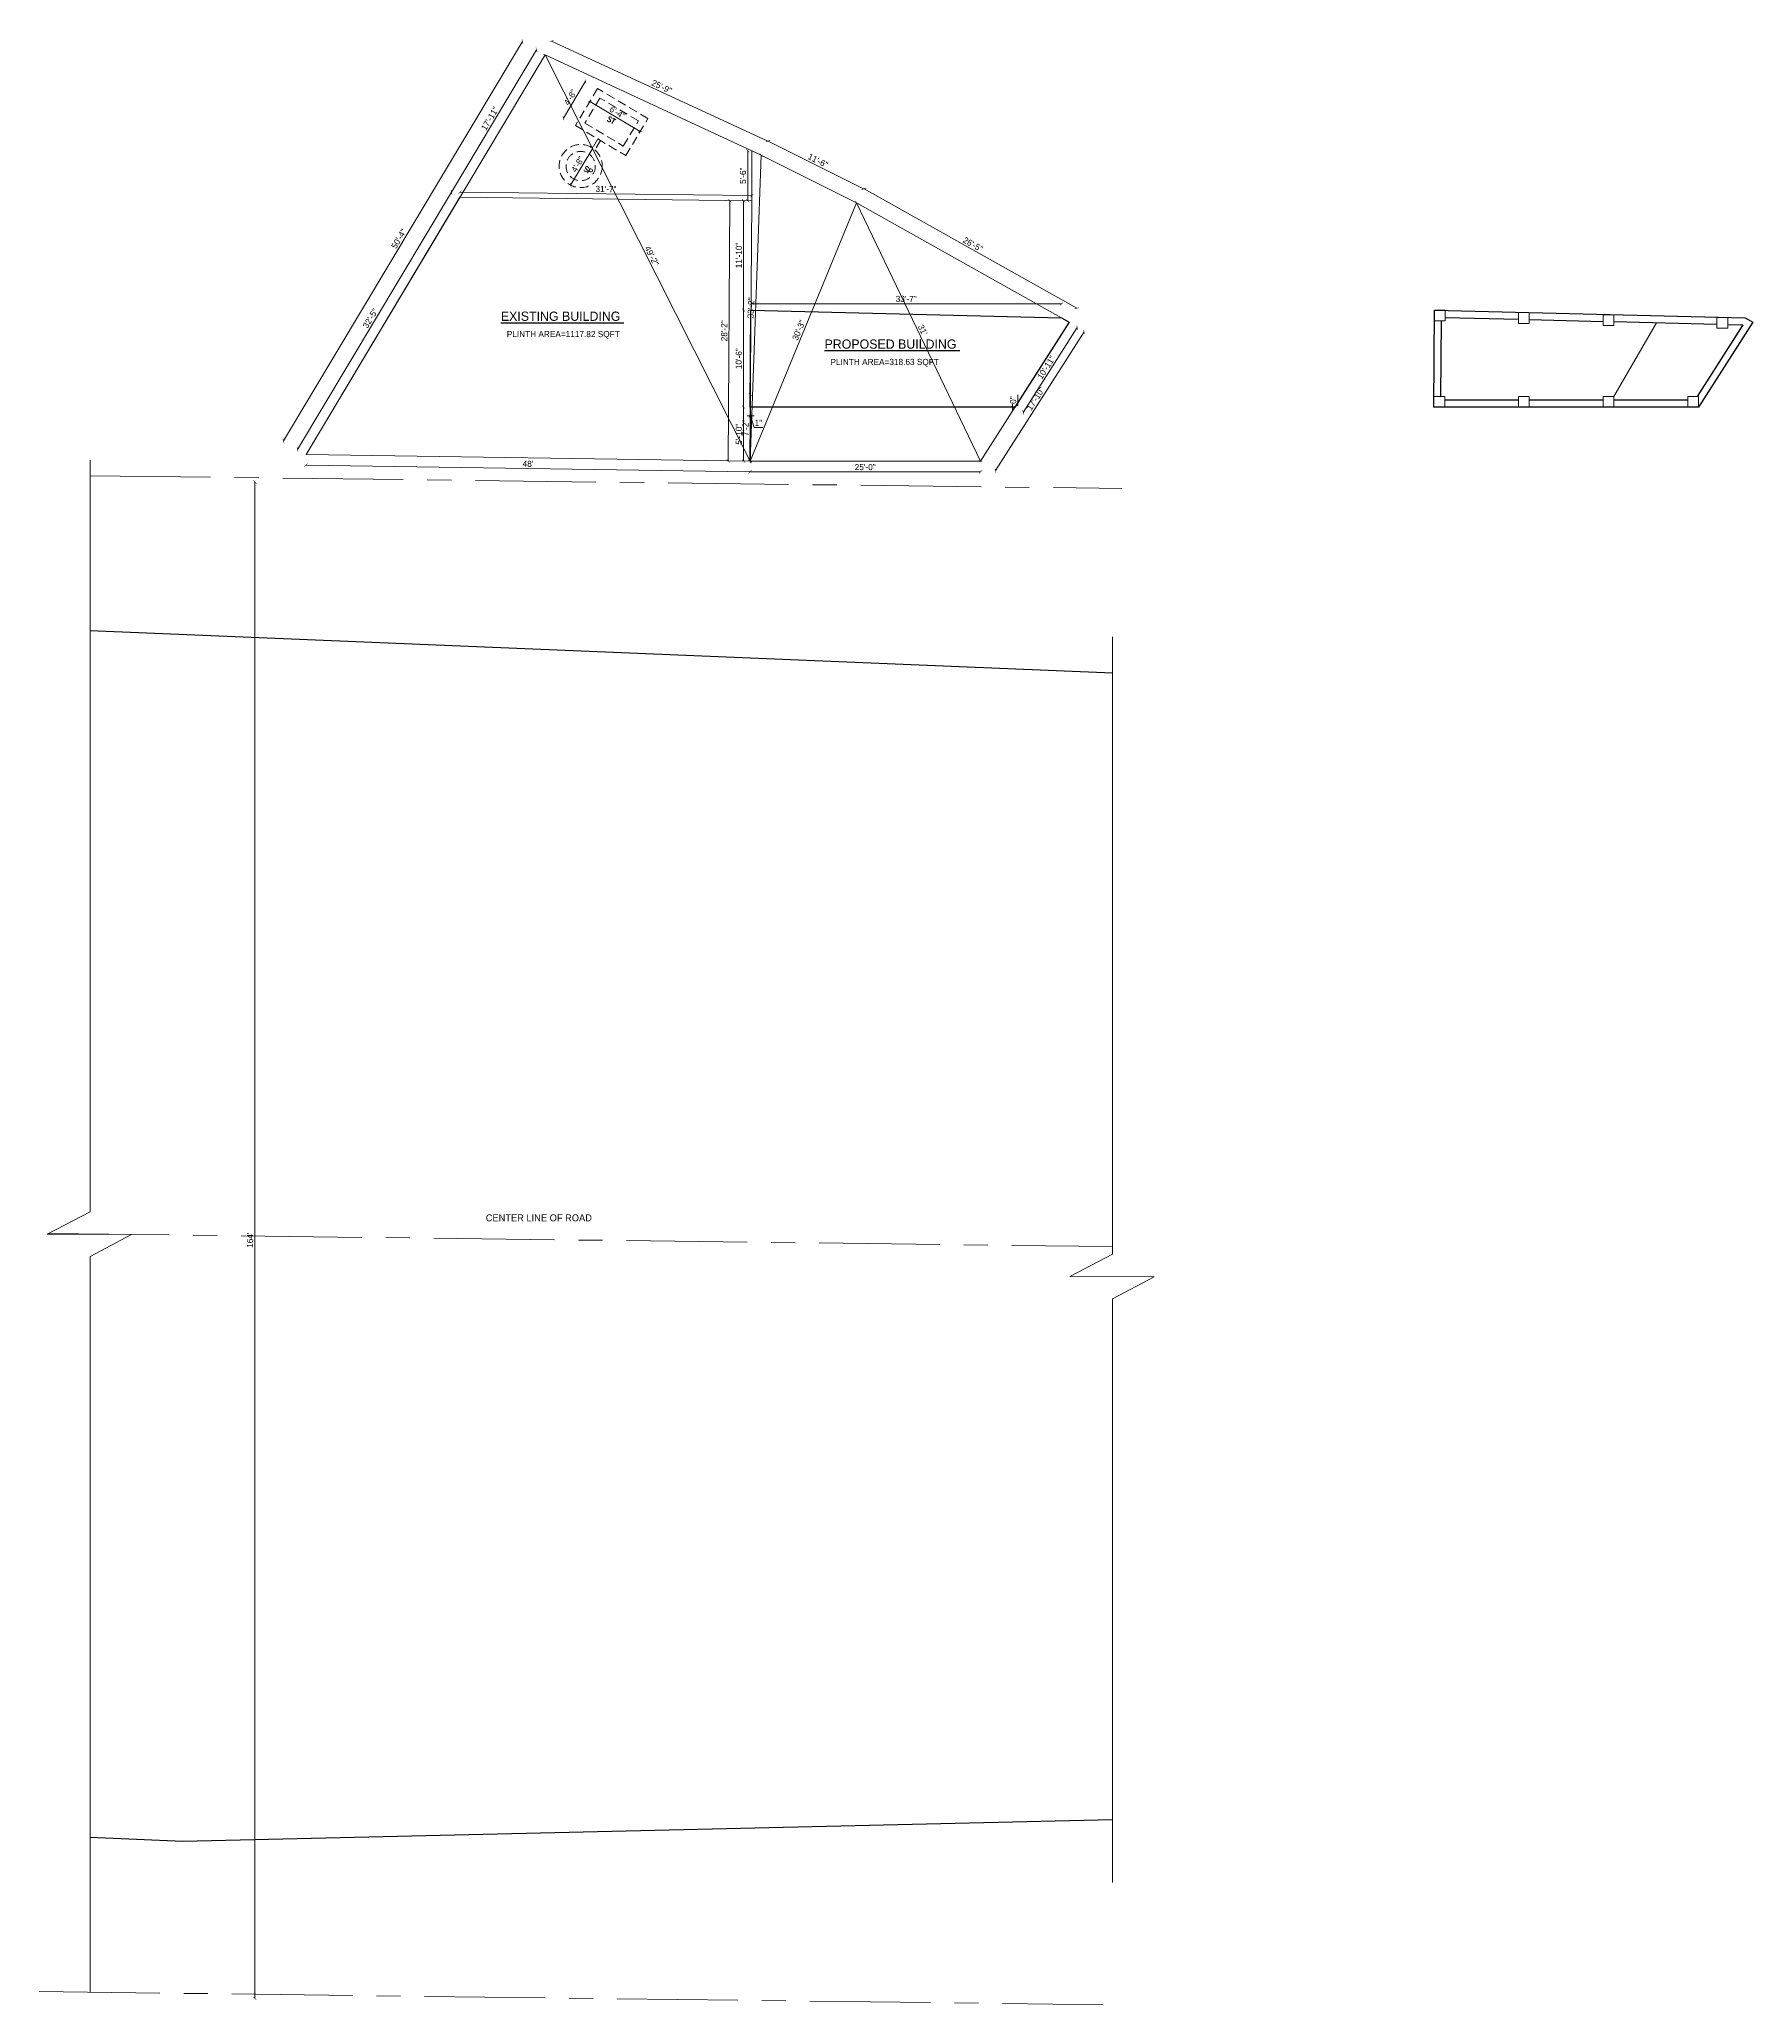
# Model space of a CAD drawing. Header units: inches. Extents: x 4069 to 291496, y -47643 to 12535.
# Drawn here: x 62569 to 64792, y 6079 to 8629 of the extents above; entities that cross this region are included whole.
import ezdxf

# ---------------------------------------------------------------- set-up
doc = ezdxf.new("R2010")
doc.units = ezdxf.units.IN
doc.header["$LTSCALE"] = 5
doc.header["$MEASUREMENT"] = 0
doc.linetypes.add('CENTER', pattern=[2, 1.25, -0.25, 0.25, -0.25])
doc.linetypes.add('HIDDEN', pattern=[0.375, 0.25, -0.125])
for name, color, linetype, lineweight in [('A-WALL', 7, 'Continuous', 9), ('DOOR', 62, 'Continuous', 0), ('HATCH', 253, 'Continuous', 0)]:
    doc.layers.add(name, color=color, linetype=linetype, lineweight=lineweight)
doc.layers.add('DIM', color=5, linetype='Continuous')
doc.layers.add('TEXT', color=6, linetype='Continuous')
doc.styles.add('ROMANS', font='romans.shx', dxfattribs={"width": 0.8})
doc.styles.add('tt', font='stylu.ttf', dxfattribs={"height": 8})
doc.dimstyles.new('Copy(2) of STANDARD', dxfattribs={"dimtxt": 2, "dimasz": 4, "dimexe": 0, "dimexo": 0, "dimgap": 2, "dimtad": 1, "dimdec": 0, "dimzin": 0, "dimdsep": 46, "dimlunit": 3, "dimtxsty": 'tt', "dimblk": 'ARCHTICK', "dimcen": 0.0505, "dimse1": 1, "dimse2": 1, "dimclrd": 5, "dimclre": 5, "dimclrt": 7, "dimadec": 1, "dimazin": 0, "dimtm": 1e-09, "dimtfac": 1, "dimtdec": 0, "dimtofl": 0, "dimtmove": 1, "dimatfit": 3, "dimfxl": 1, "dimtolj": 2, "dimtzin": 0, "dimlwd": 13, "dimarcsym": 0})

# ---------------------------------------------------------------- blocks, each defined once
blk = doc.blocks.new('_ArchTick')
at = {"color": 0, "linetype": 'ByBlock', "const_width": 0.15}
blk.add_lwpolyline([(-0.5, -0.5), (0.5, 0.5)], dxfattribs=at)
blk = doc.blocks.new('*D1494')
at = {"layer": 'Defpoints', "color": 0, "ltscale": 5, "transparency": 16777216}
for p in [(63233.7, 8627.2), (63225.4, 8609.1, -58.2), (63505.8, 8479.2, -58.2)]:
    blk.add_point(p, dxfattribs=at)
at = {"layer": 'DIM', "color": 5, "lineweight": 13, "ltscale": 5, "transparency": 16777216}
blk.add_line((63514.2, 8497.3), (63233.7, 8627.2), dxfattribs=at)
at = {"layer": 'DIM', "color": 5, "lineweight": 13, "ltscale": 5, "transparency": 16777216, "xscale": 4, "yscale": 4, "zscale": 4}
for p, rotation in [((63233.7, 8627.2), 155.1576801813038), ((63514.2, 8497.3), 335.1576801813039)]:
    blk.add_blockref('_ArchTick', p, dxfattribs=dict(at, rotation=rotation))
at = {"layer": 'DIM', "color": 7, "ltscale": 5, "transparency": 16777216, "insert": (63376.6, 8567.9), "char_height": 8, "attachment_point": 5, "rotation": 335.1577, "style": 'tt'}
blk.add_mtext('\\A2;25\'-9"', dxfattribs=at)
blk = doc.blocks.new('*D1495')
at = {"layer": 'Defpoints', "color": 0, "ltscale": 5, "transparency": 16777216}
for p in [(63514.9, 8497.3), (63505.8, 8479.2, -58.2), (63629.2, 8417.3, -58.2)]:
    blk.add_point(p, dxfattribs=at)
at = {"layer": 'DIM', "color": 5, "lineweight": 13, "ltscale": 5, "transparency": 16777216}
blk.add_line((63638.3, 8435.4), (63514.9, 8497.3), dxfattribs=at)
at = {"layer": 'DIM', "color": 5, "lineweight": 13, "ltscale": 5, "transparency": 16777216, "xscale": 4, "yscale": 4, "zscale": 4}
for p, rotation in [((63514.9, 8497.3), 153.3431404319543), ((63638.3, 8435.4), 333.3431404319542)]:
    blk.add_blockref('_ArchTick', p, dxfattribs=dict(at, rotation=rotation))
at = {"layer": 'DIM', "color": 7, "ltscale": 5, "transparency": 16777216, "insert": (63579.4, 8471.9), "char_height": 8, "attachment_point": 5, "rotation": 333.3431, "style": 'tt'}
blk.add_mtext('\\A2;11\'-6"', dxfattribs=at)
blk = doc.blocks.new('*D1496')
at = {"layer": 'Defpoints', "color": 0, "ltscale": 5, "transparency": 16777216}
for p in [(63639.3, 8435.3), (63629.2, 8417.3, -58.2), (63905.3, 8262.2, -58.2)]:
    blk.add_point(p, dxfattribs=at)
at = {"layer": 'DIM', "color": 5, "lineweight": 13, "ltscale": 5, "transparency": 16777216}
blk.add_line((63915.4, 8280.3), (63639.3, 8435.3), dxfattribs=at)
at = {"layer": 'DIM', "color": 5, "lineweight": 13, "ltscale": 5, "transparency": 16777216, "xscale": 4, "yscale": 4, "zscale": 4}
for p, rotation in [((63639.3, 8435.3), 150.6791819765447), ((63915.4, 8280.3), 330.6791819765446)]:
    blk.add_blockref('_ArchTick', p, dxfattribs=dict(at, rotation=rotation))
at = {"layer": 'DIM', "color": 7, "ltscale": 5, "transparency": 16777216, "insert": (63780.4, 8363.2), "char_height": 8, "attachment_point": 5, "rotation": 330.6792, "style": 'tt'}
blk.add_mtext('\\A2;26\'-5"', dxfattribs=at)
blk = doc.blocks.new('*D1497')
at = {"layer": 'Defpoints', "color": 0, "ltscale": 5, "transparency": 16777216}
for p in [(63225.4, 8609.1, -58.2), (62885.9, 8108.1), (62915.2, 8090.5, -58.2)]:
    blk.add_point(p, dxfattribs=at)
at = {"layer": 'DIM', "color": 5, "lineweight": 13, "ltscale": 5, "transparency": 16777216}
blk.add_line((63196, 8626.6), (62885.9, 8108.1), dxfattribs=at)
at = {"layer": 'DIM', "color": 5, "lineweight": 13, "ltscale": 5, "transparency": 16777216, "xscale": 4, "yscale": 4, "zscale": 4}
for p, rotation in [((63196, 8626.6), 59.11731704924469), ((62885.9, 8108.1), 239.1173170492447)]:
    blk.add_blockref('_ArchTick', p, dxfattribs=dict(at, rotation=rotation))
at = {"layer": 'DIM', "color": 7, "ltscale": 5, "transparency": 16777216, "insert": (63035.6, 8370.5), "char_height": 8, "attachment_point": 5, "rotation": 59.1173, "style": 'tt'}
blk.add_mtext('\\A2;50\'-4"', dxfattribs=at)
blk = doc.blocks.new('*D1498')
at = {"layer": 'Defpoints', "color": 0, "ltscale": 5, "transparency": 16777216}
for p in [(62915.2, 8090.5, -58.2), (63491, 8068), (63491.2, 8081.9, -58.2)]:
    blk.add_point(p, dxfattribs=at)
at = {"layer": 'DIM', "color": 5, "lineweight": 13, "ltscale": 5, "transparency": 16777216}
blk.add_line((62915, 8076.6), (63491, 8068), dxfattribs=at)
at = {"layer": 'DIM', "color": 5, "lineweight": 13, "ltscale": 5, "transparency": 16777216, "xscale": 4, "yscale": 4, "zscale": 4}
for p, rotation in [((62915, 8076.6), 179.1401444559383), ((63491, 8068), 359.1401444559383)]:
    blk.add_blockref('_ArchTick', p, dxfattribs=dict(at, rotation=rotation))
at = {"layer": 'DIM', "color": 7, "ltscale": 5, "transparency": 16777216, "insert": (63203.1, 8078.5), "char_height": 8, "attachment_point": 5, "rotation": 359.1401, "style": 'tt'}
blk.add_mtext("\\A2;48'", dxfattribs=at)
blk = doc.blocks.new('*D1499')
at = {"layer": 'Defpoints', "color": 0, "ltscale": 5, "transparency": 16777216}
for p in [(63491.2, 8081.9, -58.2), (63790.3, 8081.9, -58.2), (63790.3, 8068)]:
    blk.add_point(p, dxfattribs=at)
at = {"layer": 'DIM', "color": 5, "lineweight": 13, "ltscale": 5, "transparency": 16777216}
blk.add_line((63491.2, 8068), (63790.3, 8068), dxfattribs=at)
at = {"layer": 'DIM', "color": 5, "lineweight": 13, "ltscale": 5, "transparency": 16777216, "xscale": 4, "yscale": 4, "zscale": 4, "rotation": 180}
blk.add_blockref('_ArchTick', (63491.2, 8068), dxfattribs=at)
at = {"layer": 'DIM', "color": 5, "lineweight": 13, "ltscale": 5, "transparency": 16777216, "xscale": 4, "yscale": 4, "zscale": 4}
blk.add_blockref('_ArchTick', (63790.3, 8068), dxfattribs=at)
at = {"layer": 'DIM', "color": 7, "ltscale": 5, "transparency": 16777216, "insert": (63640.7, 8074.2), "char_height": 8, "attachment_point": 5, "style": 'tt'}
blk.add_mtext('\\A2;25\'-0"', dxfattribs=at)
blk = doc.blocks.new('*D1500')
at = {"layer": 'Defpoints', "color": 0, "ltscale": 5, "transparency": 16777216}
for p in [(63905.3, 8262.2, -58.2), (63924.6, 8249.9), (63790.3, 8081.9, -58.2)]:
    blk.add_point(p, dxfattribs=at)
at = {"layer": 'DIM', "color": 5, "lineweight": 13, "ltscale": 5, "transparency": 16777216}
blk.add_line((63809.6, 8069.6), (63924.6, 8249.9), dxfattribs=at)
at = {"layer": 'DIM', "color": 5, "lineweight": 13, "ltscale": 5, "transparency": 16777216, "xscale": 4, "yscale": 4, "zscale": 4}
for p, rotation in [((63924.6, 8249.9), 57.48404716702284), ((63809.6, 8069.6), 237.4840471670228)]:
    blk.add_blockref('_ArchTick', p, dxfattribs=dict(at, rotation=rotation))
at = {"layer": 'DIM', "color": 7, "ltscale": 5, "transparency": 16777216, "insert": (63861.8, 8163.1), "char_height": 8, "attachment_point": 5, "rotation": 57.484, "style": 'tt'}
blk.add_mtext('\\A2;17\'-10"', dxfattribs=at)
blk = doc.blocks.new('*D1515')
at = {"layer": 'Defpoints', "color": 0, "ltscale": 5, "transparency": 16777216}
for p in [(63286.8, 8488.4), (63256.2, 8441.4), (63258.5, 8440.1)]:
    blk.add_point(p, dxfattribs=at)
at = {"layer": 'DIM', "color": 5, "lineweight": 13, "ltscale": 5, "transparency": 16777216}
blk.add_line((63287.3, 8488.1), (63258.5, 8440.1), dxfattribs=at)
at = {"layer": 'DIM', "color": 5, "lineweight": 13, "ltscale": 5, "transparency": 16777216, "xscale": 4, "yscale": 4, "zscale": 4}
for p, rotation in [((63287.3, 8488.1), 59.11731704918346), ((63258.5, 8440.1), 239.1173170491834)]:
    blk.add_blockref('_ArchTick', p, dxfattribs=dict(at, rotation=rotation))
at = {"layer": 'DIM', "color": 7, "ltscale": 5, "transparency": 16777216, "insert": (63267.6, 8467.2), "char_height": 8, "attachment_point": 5, "rotation": 59.1173, "style": 'tt'}
blk.add_mtext('\\A2;4\'-8"', dxfattribs=at)
blk = doc.blocks.new('*D1516')
at = {"layer": 'Defpoints', "color": 0, "ltscale": 5, "transparency": 16777216}
for p in [(63293.4, 8565.6), (63249, 8526.9), (63264.7, 8517.5)]:
    blk.add_point(p, dxfattribs=at)
at = {"layer": 'DIM', "color": 5, "lineweight": 13, "ltscale": 5, "transparency": 16777216}
blk.add_line((63277.8, 8574.9), (63249, 8526.9), dxfattribs=at)
at = {"layer": 'DIM', "color": 5, "lineweight": 13, "ltscale": 5, "transparency": 16777216, "xscale": 4, "yscale": 4, "zscale": 4}
for p, rotation in [((63277.8, 8574.9), 59.11731704918346), ((63249, 8526.9), 239.1173170491834)]:
    blk.add_blockref('_ArchTick', p, dxfattribs=dict(at, rotation=rotation))
at = {"layer": 'DIM', "color": 7, "ltscale": 5, "transparency": 16777216, "insert": (63258.1, 8554.1), "char_height": 8, "attachment_point": 5, "rotation": 59.1173, "style": 'tt'}
blk.add_mtext('\\A2;4\'-8"', dxfattribs=at)
blk = doc.blocks.new('*D1517')
at = {"layer": 'Defpoints', "color": 0, "ltscale": 5, "transparency": 16777216}
for p in [(63278.6, 8540.7), (63343.8, 8501.7), (63348.6, 8509.6)]:
    blk.add_point(p, dxfattribs=at)
at = {"layer": 'DIM', "color": 5, "lineweight": 13, "ltscale": 5, "transparency": 16777216}
blk.add_line((63283.3, 8548.6), (63348.6, 8509.6), dxfattribs=at)
at = {"layer": 'DIM', "color": 5, "lineweight": 13, "ltscale": 5, "transparency": 16777216, "xscale": 4, "yscale": 4, "zscale": 4}
for p, rotation in [((63283.3, 8548.6), 149.1173170492014), ((63348.6, 8509.6), 329.1173170492014)]:
    blk.add_blockref('_ArchTick', p, dxfattribs=dict(at, rotation=rotation))
at = {"layer": 'DIM', "color": 7, "ltscale": 5, "transparency": 16777216, "insert": (63319.1, 8534.4), "char_height": 8, "attachment_point": 5, "rotation": 329.1173, "style": 'tt'}
blk.add_mtext('\\A2;6\'-4"', dxfattribs=at)
blk = doc.blocks.new('*D1535')
at = {"layer": 'Defpoints', "color": 0, "ltscale": 5, "transparency": 16777216}
for p in [(63114.9, 8424.4, -58.2), (63115, 8431), (63493.4, 8419.9, -58.2)]:
    blk.add_point(p, dxfattribs=at)
at = {"layer": 'DIM', "color": 5, "lineweight": 13, "ltscale": 5, "transparency": 16777216}
blk.add_line((63493.4, 8426.5), (63115, 8431), dxfattribs=at)
at = {"layer": 'DIM', "color": 5, "lineweight": 13, "ltscale": 5, "transparency": 16777216, "xscale": 4, "yscale": 4, "zscale": 4}
for p, rotation in [((63115, 8431), 179.3189926732725), ((63493.4, 8426.5), 359.3189926732724)]:
    blk.add_blockref('_ArchTick', p, dxfattribs=dict(at, rotation=rotation))
at = {"layer": 'DIM', "color": 7, "ltscale": 5, "transparency": 16777216, "insert": (63304.3, 8435), "char_height": 8, "attachment_point": 5, "rotation": 359.319, "style": 'tt'}
blk.add_mtext('\\A2;31\'-7"', dxfattribs=at)
blk = doc.blocks.new('*D1536')
at = {"layer": 'Defpoints', "color": 0, "ltscale": 5, "transparency": 16777216}
for p in [(63114.9, 8424.4, -58.2), (62904.1, 8097.2), (62915.2, 8090.5, -58.2)]:
    blk.add_point(p, dxfattribs=at)
at = {"layer": 'DIM', "color": 5, "lineweight": 13, "ltscale": 5, "transparency": 16777216}
blk.add_line((63103.8, 8431), (62904.1, 8097.2), dxfattribs=at)
at = {"layer": 'DIM', "color": 5, "lineweight": 13, "ltscale": 5, "transparency": 16777216, "xscale": 4, "yscale": 4, "zscale": 4}
for p, rotation in [((63103.8, 8431), 59.11731704924717), ((62904.1, 8097.2), 239.1173170492471)]:
    blk.add_blockref('_ArchTick', p, dxfattribs=dict(at, rotation=rotation))
at = {"layer": 'DIM', "color": 7, "ltscale": 5, "transparency": 16777216, "insert": (62998.6, 8267.3), "char_height": 8, "attachment_point": 5, "rotation": 59.1173, "style": 'tt'}
blk.add_mtext('\\A2;32\'-5"', dxfattribs=at)
blk = doc.blocks.new('*D1537')
at = {"layer": 'Defpoints', "color": 0, "ltscale": 5, "transparency": 16777216}
for p in [(63214.2, 8615.7), (63225.4, 8609.1, -58.2), (63114.9, 8424.4, -58.2)]:
    blk.add_point(p, dxfattribs=at)
at = {"layer": 'DIM', "color": 5, "lineweight": 13, "ltscale": 5, "transparency": 16777216}
blk.add_line((63103.8, 8431), (63214.2, 8615.7), dxfattribs=at)
at = {"layer": 'DIM', "color": 5, "lineweight": 13, "ltscale": 5, "transparency": 16777216, "xscale": 4, "yscale": 4, "zscale": 4}
for p, rotation in [((63214.2, 8615.7), 59.11731704918341), ((63103.8, 8431), 239.1173170491834)]:
    blk.add_blockref('_ArchTick', p, dxfattribs=dict(at, rotation=rotation))
at = {"layer": 'DIM', "color": 7, "ltscale": 5, "transparency": 16777216, "insert": (63153.6, 8526.6), "char_height": 8, "attachment_point": 5, "rotation": 59.1173, "style": 'tt'}
blk.add_mtext('\\A2;17\'-11"', dxfattribs=at)
blk = doc.blocks.new('*D1538')
at = {"layer": 'Defpoints', "color": 0, "ltscale": 5, "transparency": 16777216}
for p in [(63488.3, 8485), (63493.4, 8485), (63493.4, 8419.9)]:
    blk.add_point(p, dxfattribs=at)
at = {"layer": 'DIM', "color": 5, "lineweight": 13, "ltscale": 5, "transparency": 16777216}
blk.add_line((63488.3, 8419.9), (63488.3, 8485), dxfattribs=at)
at = {"layer": 'DIM', "color": 5, "lineweight": 13, "ltscale": 5, "transparency": 16777216, "xscale": 4, "yscale": 4, "zscale": 4}
for p, rotation in [((63488.3, 8485), 90), ((63488.3, 8419.9), 270)]:
    blk.add_blockref('_ArchTick', p, dxfattribs=dict(at, rotation=rotation))
at = {"layer": 'DIM', "color": 7, "ltscale": 5, "transparency": 16777216, "insert": (63482.1, 8452.4), "char_height": 8, "attachment_point": 5, "rotation": 90, "style": 'tt'}
blk.add_mtext('\\A2;5\'-6"', dxfattribs=at)
blk = doc.blocks.new('*D1539')
at = {"layer": 'Defpoints', "color": 0, "ltscale": 5, "transparency": 16777216}
for p in [(63465.1, 8420.1), (63493.4, 8419.9, -58.2), (63491.2, 8081.9, -58.2)]:
    blk.add_point(p, dxfattribs=at)
at = {"layer": 'DIM', "color": 5, "lineweight": 13, "ltscale": 5, "transparency": 16777216}
blk.add_line((63462.9, 8082.1), (63465.1, 8420.1), dxfattribs=at)
at = {"layer": 'DIM', "color": 5, "lineweight": 13, "ltscale": 5, "transparency": 16777216, "xscale": 4, "yscale": 4, "zscale": 4}
for p, rotation in [((63465.1, 8420.1), 89.62590714723008), ((63462.9, 8082.1), 269.6259071472301)]:
    blk.add_blockref('_ArchTick', p, dxfattribs=dict(at, rotation=rotation))
at = {"layer": 'DIM', "color": 7, "ltscale": 5, "transparency": 16777216, "insert": (63457.8, 8251.1), "char_height": 8, "attachment_point": 5, "rotation": 89.6259, "style": 'tt'}
blk.add_mtext('\\A2;28\'-2"', dxfattribs=at)
blk = doc.blocks.new('*D1540')
at = {"layer": 'Defpoints', "color": 0, "ltscale": 5, "transparency": 16777216}
for p in [(63482.9, 8277.9), (63492.4, 8277.9, -58.2), (63491.6, 8151.9, -58.2)]:
    blk.add_point(p, dxfattribs=at)
at = {"layer": 'DIM', "color": 5, "lineweight": 13, "ltscale": 5, "transparency": 16777216}
blk.add_line((63482.9, 8151.9), (63482.9, 8277.9), dxfattribs=at)
at = {"layer": 'DIM', "color": 5, "lineweight": 13, "ltscale": 5, "transparency": 16777216, "xscale": 4, "yscale": 4, "zscale": 4}
for p, rotation in [((63482.9, 8277.9), 90), ((63482.9, 8151.9), 270)]:
    blk.add_blockref('_ArchTick', p, dxfattribs=dict(at, rotation=rotation))
at = {"layer": 'DIM', "color": 7, "ltscale": 5, "transparency": 16777216, "insert": (63476.7, 8214.9), "char_height": 8, "attachment_point": 5, "rotation": 90, "style": 'tt'}
blk.add_mtext('\\A2;10\'-6"', dxfattribs=at)
blk = doc.blocks.new('*D1541')
at = {"layer": 'Defpoints', "color": 0, "ltscale": 5, "transparency": 16777216}
for p in [(63491.6, 8151.9, -58.2), (63482.9, 8081.9), (63491.2, 8081.9, -58.2)]:
    blk.add_point(p, dxfattribs=at)
at = {"layer": 'DIM', "color": 5, "lineweight": 13, "ltscale": 5, "transparency": 16777216}
blk.add_line((63482.9, 8151.9), (63482.9, 8081.9), dxfattribs=at)
at = {"layer": 'DIM', "color": 5, "lineweight": 13, "ltscale": 5, "transparency": 16777216, "xscale": 4, "yscale": 4, "zscale": 4}
for p, rotation in [((63482.9, 8151.9), 90), ((63482.9, 8081.9), 270)]:
    blk.add_blockref('_ArchTick', p, dxfattribs=dict(at, rotation=rotation))
at = {"layer": 'DIM', "color": 7, "ltscale": 5, "transparency": 16777216, "insert": (63476.7, 8116.9), "char_height": 8, "attachment_point": 5, "rotation": 90, "style": 'tt'}
blk.add_mtext('\\A2;5\'-10"', dxfattribs=at)
blk = doc.blocks.new('*D1542')
at = {"layer": 'Defpoints', "color": 0, "ltscale": 5, "transparency": 16777216}
for p in [(63482.9, 8419.9), (63493.4, 8419.9, -58.2), (63492.4, 8277.9, -58.2)]:
    blk.add_point(p, dxfattribs=at)
at = {"layer": 'DIM', "color": 5, "lineweight": 13, "ltscale": 5, "transparency": 16777216}
blk.add_line((63482.9, 8277.9), (63482.9, 8419.9), dxfattribs=at)
at = {"layer": 'DIM', "color": 5, "lineweight": 13, "ltscale": 5, "transparency": 16777216, "xscale": 4, "yscale": 4, "zscale": 4}
for p, rotation in [((63482.9, 8419.9), 90), ((63482.9, 8277.9), 270)]:
    blk.add_blockref('_ArchTick', p, dxfattribs=dict(at, rotation=rotation))
at = {"layer": 'DIM', "color": 7, "ltscale": 5, "transparency": 16777216, "insert": (63476.7, 8348.9), "char_height": 8, "attachment_point": 5, "rotation": 90, "style": 'tt'}
blk.add_mtext('\\A2;11\'-10"', dxfattribs=at)
blk = doc.blocks.new('*D1543')
at = {"layer": 'Defpoints', "color": 0, "ltscale": 5, "transparency": 16777216}
for p in [(63492.4, 8277.9), (63895.4, 8286.1), (63895.4, 8267.8)]:
    blk.add_point(p, dxfattribs=at)
at = {"layer": 'DIM', "color": 5, "lineweight": 13, "ltscale": 5, "transparency": 16777216}
blk.add_line((63492.4, 8286.1), (63895.4, 8286.1), dxfattribs=at)
at = {"layer": 'DIM', "color": 5, "lineweight": 13, "ltscale": 5, "transparency": 16777216, "xscale": 4, "yscale": 4, "zscale": 4, "rotation": 180}
blk.add_blockref('_ArchTick', (63492.4, 8286.1), dxfattribs=at)
at = {"layer": 'DIM', "color": 5, "lineweight": 13, "ltscale": 5, "transparency": 16777216, "xscale": 4, "yscale": 4, "zscale": 4}
blk.add_blockref('_ArchTick', (63895.4, 8286.1), dxfattribs=at)
at = {"layer": 'DIM', "color": 7, "ltscale": 5, "transparency": 16777216, "insert": (63693.9, 8292.4), "char_height": 8, "attachment_point": 5, "style": 'tt'}
blk.add_mtext('\\A2;33\'-7"', dxfattribs=at)
blk = doc.blocks.new('*D1544')
at = {"layer": 'Defpoints', "color": 0, "ltscale": 5, "transparency": 16777216}
for p in [(63905.3, 8262.2), (63835, 8151.9), (63845.5, 8145.2)]:
    blk.add_point(p, dxfattribs=at)
at = {"layer": 'DIM', "color": 5, "lineweight": 13, "ltscale": 5, "transparency": 16777216}
blk.add_line((63915.8, 8255.5), (63845.5, 8145.2), dxfattribs=at)
at = {"layer": 'DIM', "color": 5, "lineweight": 13, "ltscale": 5, "transparency": 16777216, "xscale": 4, "yscale": 4, "zscale": 4}
for p, rotation in [((63915.8, 8255.5), 57.48404716702422), ((63845.5, 8145.2), 237.4840471670242)]:
    blk.add_blockref('_ArchTick', p, dxfattribs=dict(at, rotation=rotation))
at = {"layer": 'DIM', "color": 7, "ltscale": 5, "transparency": 16777216, "insert": (63875.5, 8203.6), "char_height": 8, "attachment_point": 5, "rotation": 57.484, "style": 'tt'}
blk.add_mtext('\\A2;10\'-11"', dxfattribs=at)
blk = doc.blocks.new('*D1545')
at = {"layer": 'Defpoints', "color": 0, "ltscale": 5, "transparency": 16777216}
for p in [(63491.6, 8151.9), (63831.7, 8151.9), (63835, 8151.9)]:
    blk.add_point(p, dxfattribs=at)
at = {"layer": 'DIM', "color": 5, "lineweight": 13, "ltscale": 5, "transparency": 16777216}
for p, q in [((63838.9, 8154), (63838.9, 8168.1)), ((63831.7, 8151.9), (63831.7, 8155.9)), ((63831.7, 8151.9), (63838.9, 8154)), ((63831.7, 8151.9), (63831.7, 8147.9))]:
    blk.add_line(p, q, dxfattribs=at)
at = {"layer": 'DIM', "color": 5, "lineweight": 13, "ltscale": 5, "transparency": 16777216, "xscale": 4, "yscale": 4, "zscale": 4}
for rotation in [90, 270]:
    blk.add_blockref('_ArchTick', (63831.7, 8151.9), dxfattribs=dict(at, rotation=rotation))
at = {"layer": 'DIM', "color": 7, "ltscale": 5, "transparency": 16777216, "insert": (63832.7, 8161.1), "char_height": 8, "attachment_point": 5, "rotation": 90, "style": 'tt'}
blk.add_mtext('\\A2;0"', dxfattribs=at)
blk = doc.blocks.new('*D1546')
at = {"layer": 'Defpoints', "color": 0, "ltscale": 5, "transparency": 16777216}
for p in [(63492.4, 8277.9), (63491.6, 8151.9), (63492.4, 8140.8)]:
    blk.add_point(p, dxfattribs=at)
at = {"layer": 'DIM', "color": 5, "lineweight": 13, "ltscale": 5, "transparency": 16777216}
for p, q in [((63491.6, 8140.8), (63487.6, 8140.8)), ((63491.6, 8140.8), (63492.4, 8140.8)), ((63492, 8140.8), (63496.6, 8125.7)), ((63492.4, 8140.8), (63496.4, 8140.8)), ((63496.6, 8125.7), (63507.7, 8125.7))]:
    blk.add_line(p, q, dxfattribs=at)
at = {"layer": 'DIM', "color": 5, "lineweight": 13, "ltscale": 5, "transparency": 16777216, "xscale": 4, "yscale": 4, "zscale": 4}
blk.add_blockref('_ArchTick', (63491.6, 8140.8), dxfattribs=at)
at = {"layer": 'DIM', "color": 5, "lineweight": 13, "ltscale": 5, "transparency": 16777216, "xscale": 4, "yscale": 4, "zscale": 4, "rotation": 180}
blk.add_blockref('_ArchTick', (63492.4, 8140.8), dxfattribs=at)
at = {"layer": 'DIM', "color": 7, "ltscale": 5, "transparency": 16777216, "insert": (63502.1, 8131.7), "char_height": 8, "attachment_point": 5, "style": 'tt'}
blk.add_mtext('\\A2;1"', dxfattribs=at)
blk = doc.blocks.new('*D1547')
at = {"layer": 'Defpoints', "color": 0, "ltscale": 5, "transparency": 16777216}
for p in [(63491.7, 8168.3), (63491.7, 8168.3), (63790.3, 8081.9, -58.2)]:
    blk.add_point(p, dxfattribs=at)
at = {"layer": 'DIM', "color": 5, "lineweight": 13, "ltscale": 5, "transparency": 16777216}
blk.add_line((63491.7, 8081.9), (63491.7, 8168.3), dxfattribs=at)
at = {"layer": 'DIM', "color": 5, "lineweight": 13, "ltscale": 5, "transparency": 16777216, "xscale": 4, "yscale": 4, "zscale": 4}
for p, rotation in [((63491.7, 8168.3), 90), ((63491.7, 8081.9), 270)]:
    blk.add_blockref('_ArchTick', p, dxfattribs=dict(at, rotation=rotation))
at = {"layer": 'DIM', "color": 7, "ltscale": 5, "transparency": 16777216, "insert": (63485.4, 8125.1), "char_height": 8, "attachment_point": 5, "rotation": 90, "style": 'tt'}
blk.add_mtext('\\A2;7\'-2"', dxfattribs=at)
blk = doc.blocks.new('*D1548')
at = {"layer": 'Defpoints', "color": 0, "ltscale": 5, "transparency": 16777216}
for p in [(63225.4, 8609.1, -58.2), (63491.2, 8081.9, -58.2), (63491.2, 8081.9)]:
    blk.add_point(p, dxfattribs=at)
at = {"layer": 'DIM', "color": 5, "lineweight": 13, "ltscale": 5, "transparency": 16777216}
blk.add_line((63225.4, 8609.1), (63491.2, 8081.9), dxfattribs=at)
at = {"layer": 'DIM', "color": 5, "lineweight": 13, "ltscale": 5, "transparency": 16777216, "xscale": 4, "yscale": 4, "zscale": 4}
for p, rotation in [((63225.4, 8609.1), 116.757650524595), ((63491.2, 8081.9), 296.757650524595)]:
    blk.add_blockref('_ArchTick', p, dxfattribs=dict(at, rotation=rotation))
at = {"layer": 'DIM', "color": 7, "ltscale": 5, "transparency": 16777216, "insert": (63363.8, 8348.3), "char_height": 8, "attachment_point": 5, "rotation": 296.7577, "style": 'tt'}
blk.add_mtext('\\A2;49\'-2"', dxfattribs=at)
blk = doc.blocks.new('*D1549')
at = {"layer": 'Defpoints', "color": 0, "ltscale": 5, "transparency": 16777216}
for p in [(63629.2, 8417.3, -58.2), (63629.2, 8417.3), (63491.2, 8081.9)]:
    blk.add_point(p, dxfattribs=at)
at = {"layer": 'DIM', "color": 5, "lineweight": 13, "ltscale": 5, "transparency": 16777216}
blk.add_line((63491.2, 8081.9), (63629.2, 8417.3), dxfattribs=at)
at = {"layer": 'DIM', "color": 5, "lineweight": 13, "ltscale": 5, "transparency": 16777216, "xscale": 4, "yscale": 4, "zscale": 4}
for p, rotation in [((63629.2, 8417.3), 67.63045280318391), ((63491.2, 8081.9), 247.6304528031839)]:
    blk.add_blockref('_ArchTick', p, dxfattribs=dict(at, rotation=rotation))
at = {"layer": 'DIM', "color": 7, "ltscale": 5, "transparency": 16777216, "insert": (63554.5, 8251.9), "char_height": 8, "attachment_point": 5, "rotation": 67.6305, "style": 'tt'}
blk.add_mtext('\\A2;30\'-3"', dxfattribs=at)
blk = doc.blocks.new('*D1550')
at = {"layer": 'Defpoints', "color": 0, "ltscale": 5, "transparency": 16777216}
for p in [(63629.2, 8417.3), (63790.3, 8081.9), (63790.3, 8081.9)]:
    blk.add_point(p, dxfattribs=at)
at = {"layer": 'DIM', "color": 5, "lineweight": 13, "ltscale": 5, "transparency": 16777216}
blk.add_line((63629.2, 8417.3), (63790.3, 8081.9), dxfattribs=at)
at = {"layer": 'DIM', "color": 5, "lineweight": 13, "ltscale": 5, "transparency": 16777216, "xscale": 4, "yscale": 4, "zscale": 4}
for p, rotation in [((63629.2, 8417.3), 115.661332565783), ((63790.3, 8081.9), 295.661332565783)]:
    blk.add_blockref('_ArchTick', p, dxfattribs=dict(at, rotation=rotation))
at = {"layer": 'DIM', "color": 7, "ltscale": 5, "transparency": 16777216, "insert": (63715.3, 8252.2), "char_height": 8, "attachment_point": 5, "rotation": 295.6613, "style": 'tt'}
blk.add_mtext("\\A2;31'", dxfattribs=at)
blk = doc.blocks.new('*D1551')
at = {"layer": 'Defpoints', "color": 0, "ltscale": 5, "transparency": 16777216}
for p in [(63505.8, 8479.2, -58.2), (63491.2, 8081.9), (63491.2, 8081.9)]:
    blk.add_point(p, dxfattribs=at)
at = {"layer": 'DIM', "color": 5, "lineweight": 13, "ltscale": 5, "transparency": 16777216}
blk.add_line((63505.8, 8479.2), (63491.2, 8081.9), dxfattribs=at)
at = {"layer": 'DIM', "color": 5, "lineweight": 13, "ltscale": 5, "transparency": 16777216, "xscale": 4, "yscale": 4, "zscale": 4}
for p, rotation in [((63505.8, 8479.2), 87.88570645799584), ((63491.2, 8081.9), 267.8857064579958)]:
    blk.add_blockref('_ArchTick', p, dxfattribs=dict(at, rotation=rotation))
at = {"layer": 'DIM', "color": 7, "ltscale": 5, "transparency": 16777216, "insert": (63492.4, 8280.8), "char_height": 8, "attachment_point": 5, "rotation": 87.8857, "style": 'tt'}
blk.add_mtext('\\A2;33\'-2"', dxfattribs=at)
blk = doc.blocks.new('*D1552')
at = {"layer": 'Defpoints', "color": 0, "ltscale": 5, "transparency": 16777216}
for p in [(63304.4, 8054.7), (62848.7, 6086.8), (63280.2, 6086.8)]:
    blk.add_point(p, dxfattribs=at)
at = {"layer": 'DIM', "color": 5, "lineweight": 13, "ltscale": 5, "transparency": 16777216}
blk.add_line((62848.7, 8054.7), (62848.7, 6086.8), dxfattribs=at)
at = {"layer": 'DIM', "color": 5, "lineweight": 13, "ltscale": 5, "transparency": 16777216, "xscale": 4, "yscale": 4, "zscale": 4}
for p, rotation in [((62848.7, 8054.7), 90), ((62848.7, 6086.8), 270)]:
    blk.add_blockref('_ArchTick', p, dxfattribs=dict(at, rotation=rotation))
at = {"layer": 'DIM', "color": 7, "ltscale": 5, "transparency": 16777216, "insert": (62842.5, 7070.8), "char_height": 8, "attachment_point": 5, "rotation": 90, "style": 'tt'}
blk.add_mtext("\\A2;164'", dxfattribs=at)

msp = doc.modelspace()

# ---------------------------------------------------------------- linework, layer by layer
for p, q in [((62634.98779, 7862.10137, -31.2793), (63961.7423, 7807.12666, -59.12383)), ((63961.7423, 6318.38892, 1.516), (62755.33753, 6290.31365, 1.516)), ((62755.33753, 6290.31365, 1.516), (62634.98779, 6295.48025, 1.516))]:
    msp.add_line(p, q)
at = {"layer": 'A-WALL', "ltscale": 5}
for p, q in [((63493.36837, 8419.87867), (63493.36837, 8484.98605)), ((64667.3539, 8261.65179), (64612.14998, 8165.87901))]:
    msp.add_line(p, q, dxfattribs=at)
at = {"layer": 'A-WALL', "linetype": 'CENTER', "ltscale": 25}
for p, q in [((62634.98779, 8062.92865), (63973.86351, 8046.43471)), ((62581.16807, 7079.517), (63961.7423, 7062.50937)), ((62569.04686, 6095.59166), (63949.62108, 6078.58403))]:
    msp.add_line(p, q, dxfattribs=at)
at = {"layer": 'A-WALL', "ltscale": 5, "elevation": -58.16904}
msp.add_lwpolyline([(63225.35192, 8609.06734), (62915.2264, 8090.52976), (63491.16153, 8081.88588), (63790.33423, 8081.88588), (63905.28922, 8262.21825), (63629.19533, 8417.28684), (63505.83025, 8479.21668)], close=True, dxfattribs=at)
at = {"layer": 'A-WALL', "ltscale": 5}
for points in [[(64379.38644, 8277.87901), (64393.38644, 8277.87901), (64393.38644, 8263.87901), (64379.38644, 8263.87901)], [(64488.40257, 8274.79284), (64502.40257, 8274.79284), (64502.40257, 8260.79284), (64488.40257, 8260.79284)], [(64598.14998, 8272.03955), (64612.14998, 8272.03955), (64612.14998, 8258.03955), (64598.14998, 8258.03955)], [(64745.89739, 8268.33294), (64759.89739, 8268.33294), (64759.89739, 8254.33294), (64745.89739, 8254.33294)], [(64378.65516, 8165.87901), (64392.65516, 8165.87901), (64392.65516, 8151.87901), (64378.65516, 8151.87901)], [(64488.40257, 8165.87901), (64502.40257, 8165.87901), (64502.40257, 8151.87901), (64488.40257, 8151.87901)], [(64598.14998, 8165.87901), (64612.14998, 8165.87901), (64612.14998, 8151.87901), (64598.14998, 8151.87901)], [(64707.89739, 8165.87901), (64721.89739, 8165.87901), (64721.89739, 8151.87901), (64707.89739, 8151.87901)]]:
    msp.add_lwpolyline(points, close=True, dxfattribs=at)
at = {"layer": 'A-WALL', "linetype": 'Continuous', "ltscale": 5}
for points, elevation in [([(62634.98779, 8083.40197), (62634.98779, 7107.53149), (62579.39806, 7078.59567), (62688.661, 7078.34567), (62634.98779, 7049.73669), (62634.98779, 6094.77932)], -31.2793), ([(63961.7423, 7853.97551), (63961.7423, 7052.55677), (63906.15257, 7023.62095), (64015.41551, 7023.37095), (63961.7423, 6994.76198), (63961.7423, 6237.32568)], -59.12383)]:
    msp.add_lwpolyline(points, dxfattribs=dict(at, elevation=elevation))
at = {"layer": 'DIM', "ltscale": 5}
for p, q in [((64393.38644, 8268.52496), (64488.40257, 8266.14124)), ((64502.40257, 8265.79001), (64598.14998, 8263.38795)), ((64387.65535, 8165.87901), (64388.29522, 8263.87901)), ((64612.14998, 8263.03672), (64745.89739, 8259.68133)), ((64779.40823, 8258.84063), (64720.14876, 8165.87901)), ((64759.89739, 8259.33011), (64779.40823, 8258.84063)), ((64488.40257, 8160.87901), (64392.65516, 8160.87901)), ((64598.14998, 8160.87901), (64502.40257, 8160.87901)), ((64707.89739, 8160.87901), (64612.14998, 8160.87901))]:
    msp.add_line(p, q, dxfattribs=at)
for points in [[(63492.44122, 8277.87901), (63895.40515, 8267.76965), (63905.28922, 8262.21825), (63834.95217, 8151.87901), (63491.61854, 8151.87901)], [(64379.38644, 8277.87901), (64782.35036, 8267.76965), (64792.23443, 8262.21825), (64721.89739, 8151.87901), (64378.56375, 8151.87901)]]:
    msp.add_lwpolyline(points, close=True, dxfattribs=at)
at = {"layer": 'DOOR', "lineweight": 13, "elevation": -58.16904}
msp.add_lwpolyline([(62915.2264, 8090.52976), (63491.16153, 8081.88588), (63493.36837, 8419.87867), (63114.89305, 8424.37737)], close=True, dxfattribs=at)
at = {"layer": 'HATCH', "linetype": 'HIDDEN', "ltscale": 9}
for p, q in [((63293.80773, 8500.09585, -58.16904), (63286.79537, 8488.37101, -58.16904)), ((63297.24061, 8498.04272, -58.16904), (63290.00048, 8485.93704, -58.16904))]:
    msp.add_line(p, q, dxfattribs=at)
at = {"layer": 'HATCH', "linetype": 'HIDDEN', "ltscale": 9, "elevation": -58.16904}
for points in [[(63264.70353, 8517.5024), (63329.92826, 8478.49298), (63358.67205, 8526.5533), (63293.44732, 8565.56272)], [(63277.04705, 8520.60684), (63326.82382, 8490.83649), (63346.32853, 8523.44886), (63296.55176, 8553.21921)]]:
    msp.add_lwpolyline(points, close=True, dxfattribs=at)
at = {"layer": 'HATCH', "linetype": 'HIDDEN', "ltscale": 9}
for radius in [28, 19]:
    msp.add_circle((63271.50782, 8464.91273, -58.16904), radius, dxfattribs=at)

# ---------------------------------------------------------------- texts
at = {"layer": 'TEXT', "lineweight": 9, "style": 'ROMANS'}
for s, p in [('ST', (63304.94806, 8524.25976, -58.16904)), ('SP', (63274.60105, 8459.56935, -58.16904))]:
    msp.add_text(s, height=6.72, rotation=329.11731705, dxfattribs=at).set_placement(p)
at = {"layer": 'TEXT', "linetype": 'ByBlock', "style": 'tt'}
for s, p in [('%%UEXISTING BUILDING ', (63167.89777, 8264.03414, -58.16904)), ('%%UPROPOSED BUILDING ', (63587.91474, 8227.86879, -58.16904))]:
    msp.add_text(s, height=12, dxfattribs=at).set_placement(p)
at = {"layer": 'TEXT', "lineweight": 70, "style": 'tt'}
for s, height, p in [('PLINTH AREA=1117.82 SQFT', 8, (63175.62671, 8242.86554, -58.16904)), ('PLINTH AREA=318.63 SQFT', 8, (63595.64368, 8206.7002, -58.16904)), ('CENTER LINE OF ROAD ', 9, (63148.32504, 7095.3219, -58.16904))]:
    msp.add_text(s, height=height, dxfattribs=at).set_placement(p)

# ---------------------------------------------------------------- dimensions: what is measured, and where the dimension line sits
at = {"layer": 'DIM', "ltscale": 5}
for p1, p2, distance, picture, middle in [((63225.35192, 8609.06734, -58.16904), (62915.2264, 8090.52976, -58.16904), -34.19143, '*D1497', (63035.61763, 8370.5348)), ((63505.83025, 8479.21668, -58.16904), (63225.35192, 8609.06734, -58.16904), -19.95375, '*D1494', (63376.56742, 8567.85098)), ((63225.35192, 8609.06734, -58.16904), (63491.16153, 8081.88588, -58.16904), 0, '*D1548', (63363.77373, 8348.25834)), ((63629.19533, 8417.28684, -58.16904), (63505.83025, 8479.21668, -58.16904), -20.28954, '*D1495', (63579.3745, 8471.88044)), ((63505.83025, 8479.21668, -58.16904), (63491.16153, 8081.88588), 0, '*D1551', (63492.35659, 8280.77793)), ((63114.89305, 8424.37737, -58.16904), (62915.2264, 8090.52976, -58.16904), -12.98115, '*D1536', (62998.62145, 8267.28493)), ((63493.36837, 8419.87867, -58.16904), (63114.89305, 8424.37737, -58.16904), -6.58393, '*D1535', (63304.28369, 8434.99801)), ((63491.16153, 8081.88588, -58.16904), (63493.36837, 8419.87867, -58.16904), 28.2969, '*D1539', (63457.83116, 8251.1071)), ((63491.16153, 8081.88588), (63629.19533, 8417.28684, -58.16904), 0, '*D1549', (63554.47018, 8251.93558)), ((63629.19533, 8417.28684), (63790.33423, 8081.88588), 0, '*D1550', (63715.30233, 8252.2468)), ((63905.28922, 8262.21825, -58.16904), (63629.19533, 8417.28684, -58.16904), -20.70148, '*D1496', (63780.40257, 8363.18397)), ((63790.33423, 8081.88588, -58.16904), (63905.28922, 8262.21825, -58.16904), -22.88983, '*D1500', (63861.78725, 8163.14319)), ((63905.28922, 8262.21825), (63834.95217, 8151.87901), 12.46909, '*D1544', (63875.45471, 8203.6484)), ((62915.2264, 8090.52976, -58.16904), (63491.16153, 8081.88588, -58.16904), -13.88842, '*D1498', (63203.07827, 8078.4989))]:
    dim = msp.add_aligned_dim(p1=p1, p2=p2, distance=distance, dimstyle='Copy(2) of STANDARD', dxfattribs=at)
    dim.commit()
    dim.dimension.update_dxf_attribs({"geometry": picture, "text_midpoint": middle})
for base, p1, p2, angle, picture, middle in [((63214.21123, 8615.73033), (63114.89305, 8424.37737, -58.16904), (63225.35192, 8609.06734, -58.16904), 59.11731705, '*D1537', (63153.5862, 8526.61233)), ((63249.04746, 8526.86594, -58.16904), (63293.44732, 8565.56272, -58.16904), (63264.70353, 8517.5024, -58.16904), 59.11731705, '*D1516', (63258.11673, 8554.06748, -58.16904)), ((63348.55545, 8509.6381, -58.16904), (63278.56434, 8540.67802, -58.16904), (63343.78907, 8501.66859, -58.16904), 329.11731705, '*D1517', (63319.11446, 8534.44543, -58.16904)), ((63258.54561, 8440.06327, -58.16904), (63286.78704, 8488.37643, -58.16904), (63256.2286, 8441.44903, -58.16904), 59.11731705, '*D1515', (63267.6044, 8467.24728, -58.16904)), ((63482.89094, 8419.87867), (63492.44122, 8277.87901, -58.16904), (63493.36837, 8419.87867, -58.16904), 90, '*D1542', (63476.74746, 8348.87884)), ((63482.89094, 8277.87901), (63491.61854, 8151.87901, -58.16904), (63492.44122, 8277.87901, -58.16904), 90, '*D1540', (63476.71232, 8214.87901)), ((63491.72545, 8168.25335), (63790.33423, 8081.88588, -58.16904), (63491.72545, 8168.25335), 90, '*D1547', (63485.43848, 8125.06961)), ((63831.7138725764, 8151.8790125744), (63834.9521732372, 8151.8790125744), (63491.6185361312, 8151.8790125744), 90, '*D1545', (63832.7138725764, 8156.0220579624)), ((63482.89094, 8081.88588), (63491.61854, 8151.87901, -58.16904), (63491.16153, 8081.88588, -58.16904), 90, '*D1541', (63476.68889, 8116.88244)), ((62848.66445, 6086.831), (63304.42565, 8054.68168), (63280.18322, 6086.831), 90, '*D1552', (62842.48582, 7070.75634))]:
    dim = msp.add_linear_dim(base=base, p1=p1, p2=p2, angle=angle, dimstyle='Copy(2) of STANDARD', dxfattribs=at)
    dim.commit()
    dim.dimension.update_dxf_attribs({"geometry": picture, "text_midpoint": middle})
dim = msp.add_linear_dim(base=(63488.28929, 8484.98605), p1=(63493.36837, 8419.87867), p2=(63493.36837, 8484.98605), angle=90, text='5\'-6"', dimstyle='Copy(2) of STANDARD', dxfattribs=at)
dim.commit()
dim.dimension.update_dxf_attribs({"geometry": '*D1538', "text_midpoint": (63482.11653, 8452.43236)})
for base, p1, p2, picture, middle in [((63895.40515, 8286.08581), (63492.44122, 8277.87901), (63895.40515, 8267.76965), '*D1543', (63693.92318, 8292.37278)), ((63492.44122, 8140.80601), (63491.61854, 8151.87901), (63492.44122, 8277.87901), '*D1546', (63498.56677, 8131.72401))]:
    dim = msp.add_linear_dim(base=base, p1=p1, p2=p2, dimstyle='Copy(2) of STANDARD', dxfattribs=at)
    dim.commit()
    dim.dimension.update_dxf_attribs({"geometry": picture, "text_midpoint": middle})
dim = msp.add_linear_dim(base=(63790.33423, 8067.9959), p1=(63491.16153, 8081.88588, -58.16904), p2=(63790.33423, 8081.88588, -58.16904), text='25\'-0"', dimstyle='Copy(2) of STANDARD', dxfattribs=at)
dim.commit()
dim.dimension.update_dxf_attribs({"geometry": '*D1499', "text_midpoint": (63640.74788, 8074.19795)})

doc.saveas('drawing.dxf')
